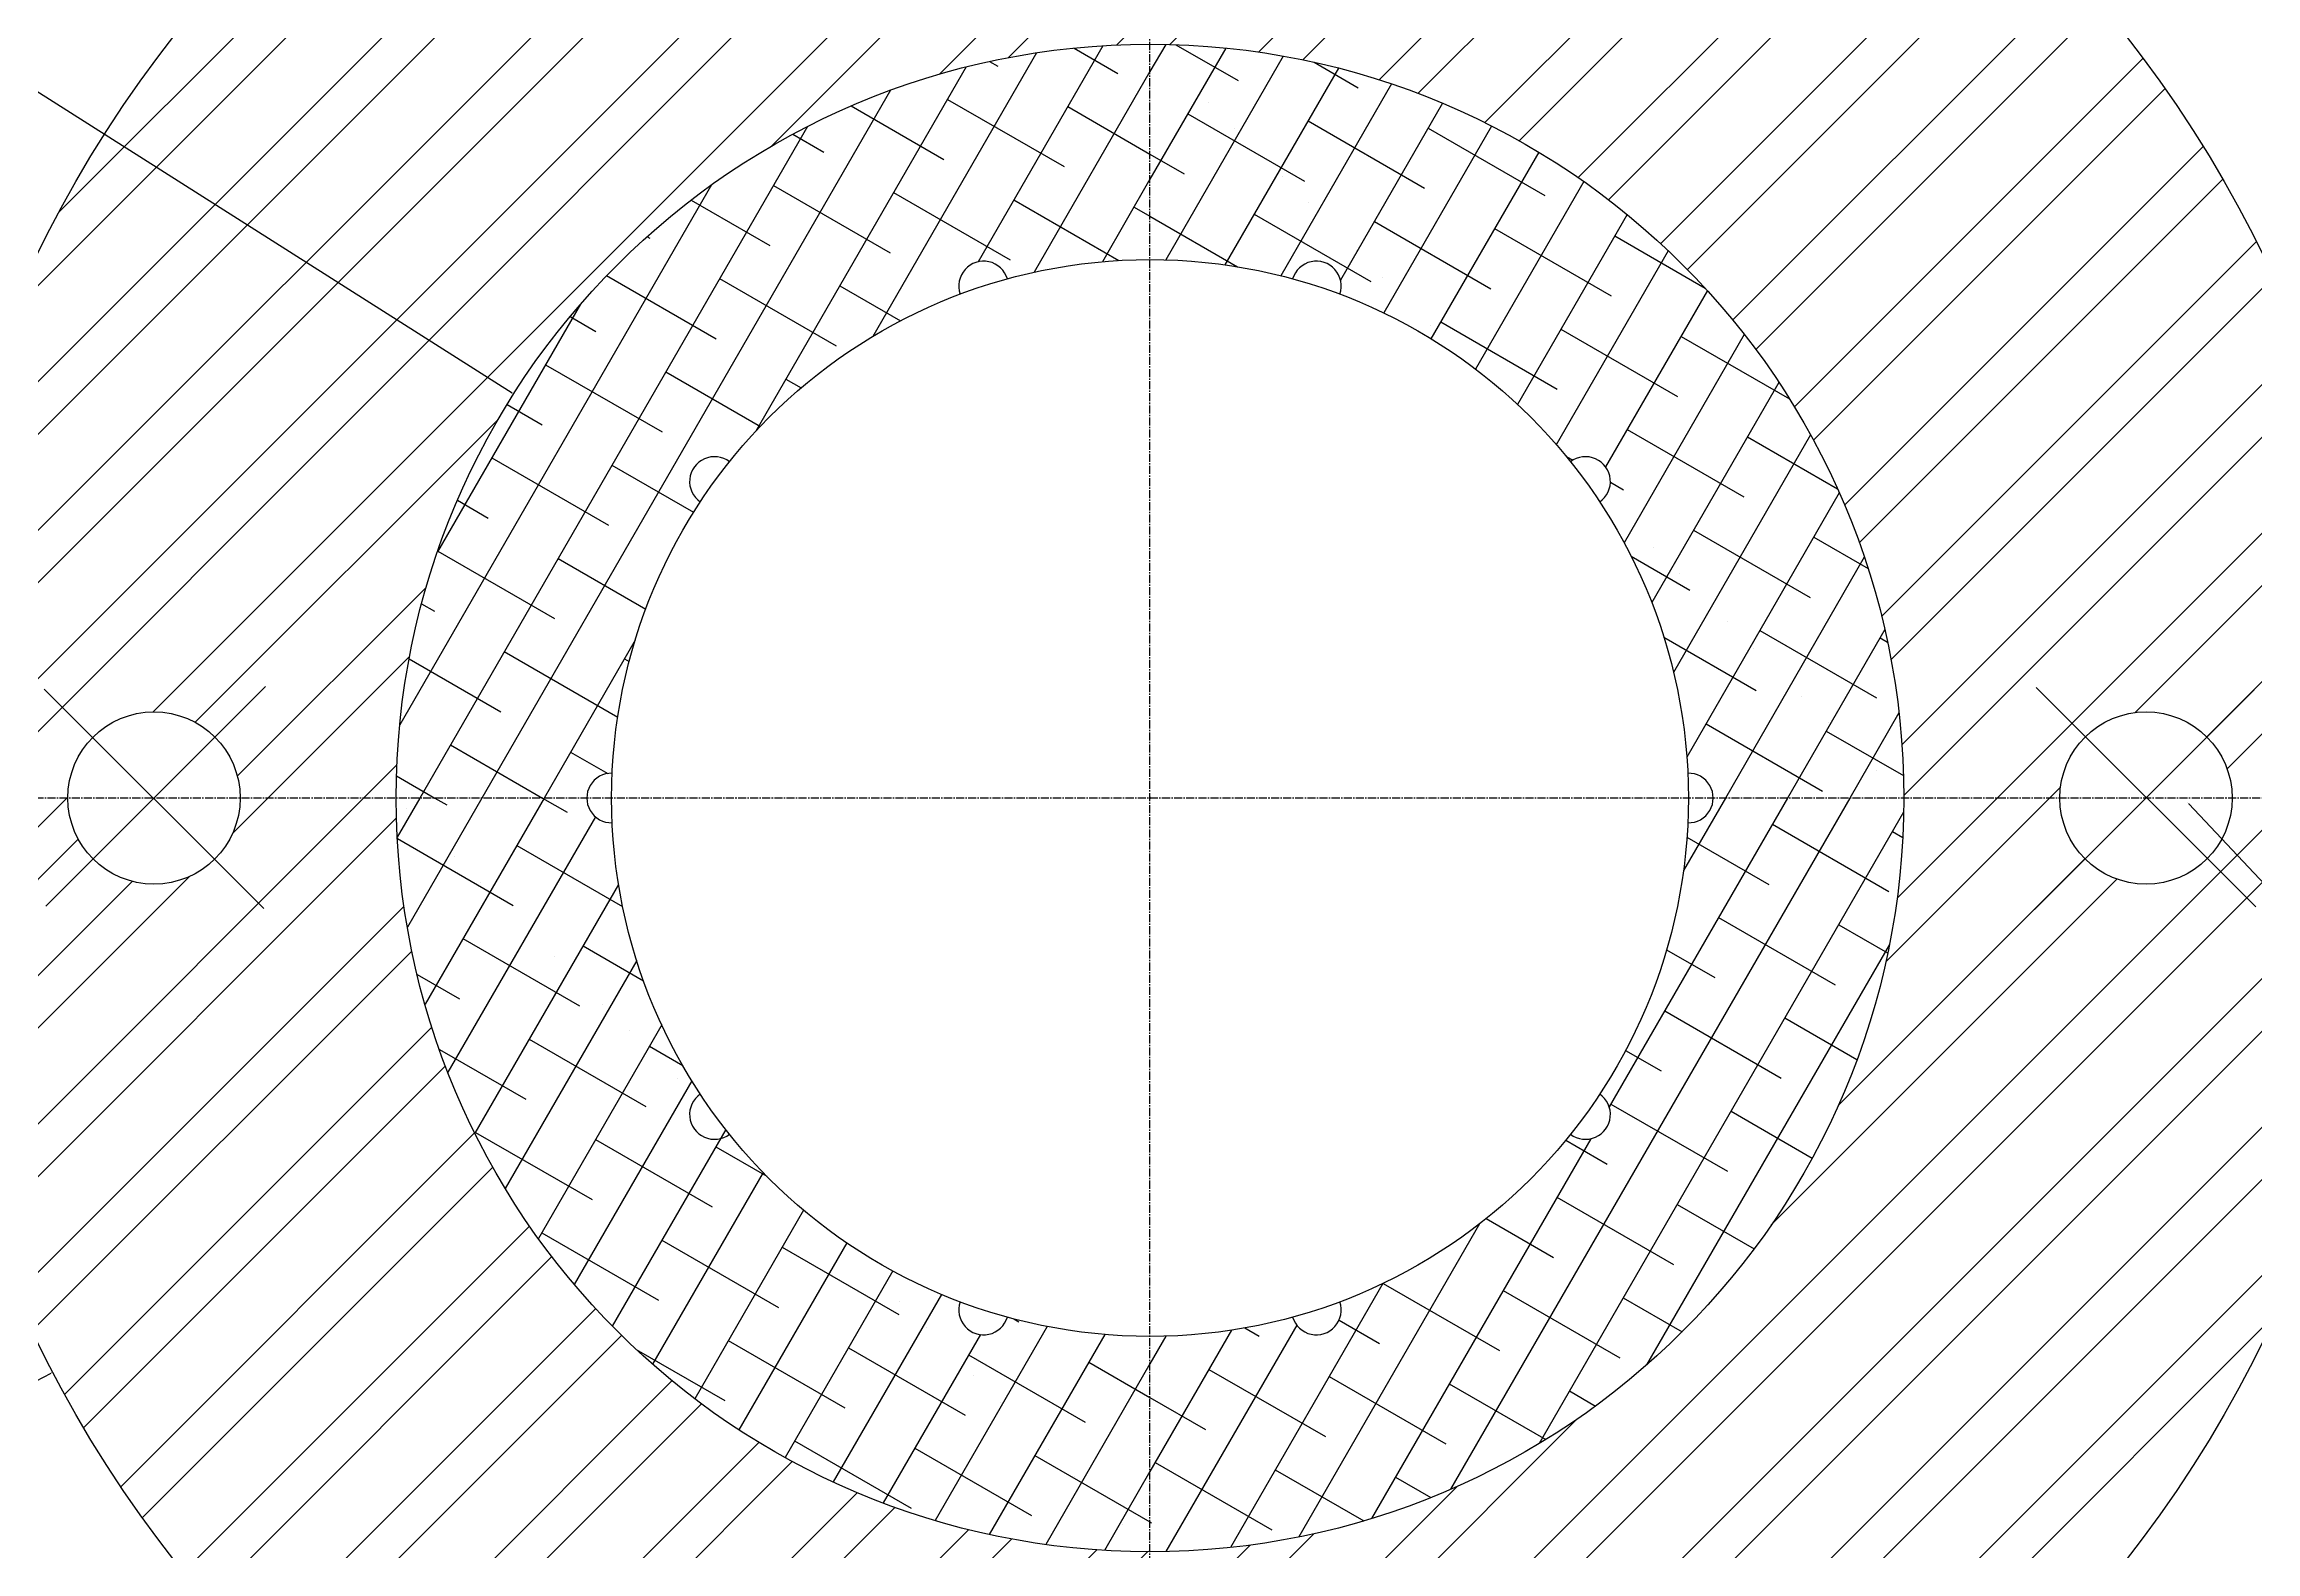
# Model space of a CAD drawing. Header units: millimetres. Extents: x 14 to 1468, y 8 to 2180.
# Drawn here: x 631.1 to 836.5, y 1925.5 to 2065.5 of the extents above; entities that cross this region are included whole.
import ezdxf

# ---------------------------------------------------------------- set-up
doc = ezdxf.new("R2010")
doc.units = ezdxf.units.MM
doc.header["$MEASUREMENT"] = 0
doc.linetypes.add('CENTER2', pattern=[1.125, 0.75, -0.125, 0.125, -0.125])
doc.styles.get("Standard").update_dxf_attribs({"font": 'arial.ttf'})
doc.dimstyles.get("Standard").update_dxf_attribs({"dimtxt": 0.18, "dimasz": 0.18, "dimexe": 0.18, "dimexo": 0.0625, "dimgap": 0.09, "dimtad": 0, "dimtih": 1, "dimtoh": 1, "dimdec": 4, "dimzin": 0, "dimdsep": 46, "dimtxsty": 'Standard', "dimcen": 0.09, "dimadec": 0, "dimazin": 0, "dimtfac": 1, "dimtdec": 4, "dimtofl": 0, "dimtmove": 0, "dimatfit": 3, "dimfxl": 1, "dimtolj": 1, "dimtzin": 0, "dimarcsym": 0})

# ---------------------------------------------------------------- blocks, each defined once
blk = doc.blocks.new('*D40')
at = {"color": 0, "lineweight": -2, "transparency": 16777216}
for p, q in [((751.23, 2078.81), (751.41, 2078.81)), ((751.32, 2078.72), (751.32, 2078.9)), ((858.32, 1965.18), (830.29, 1994.96)), ((858.5, 1965.18), (858.32, 1965.18))]:
    blk.add_line(p, q, dxfattribs=at)
at = {"color": 0, "transparency": 16777216}
blk.add_solid([(830.31, 1994.98), (830.26, 1994.93), (830.16, 1995.09)], dxfattribs=at)
at = {"layer": 'Defpoints', "color": 0, "transparency": 16777216}
for p in [(751.32, 2078.81), (830.16, 1995.09)]:
    blk.add_point(p, dxfattribs=at)
at = {"color": 0, "transparency": 16777216, "insert": (1034.02, 1965.18), "char_height": 0.18, "width": 352.9001, "attachment_point": 5}
blk.add_mtext('\\A1;{\\H222.22222x;%%C16 hole to suit \\P02 Nos. Gland Lock  Bolt}', dxfattribs=at)
blk = doc.blocks.new('*D41')
at = {"color": 0, "lineweight": -2, "transparency": 16777216}
for p, q in [((601.5, 2079.41), (601.68, 2079.41)), ((601.68, 2079.41), (674.56, 2033.14)), ((733.72, 1995.52), (733.9, 1995.52)), ((733.81, 1995.43), (733.81, 1995.61))]:
    blk.add_line(p, q, dxfattribs=at)
at = {"color": 0, "transparency": 16777216}
blk.add_solid([(674.58, 2033.16), (674.55, 2033.11), (674.71, 2033.04)], dxfattribs=at)
at = {"layer": 'Defpoints', "color": 0, "transparency": 16777216}
for p in [(674.71, 2033.04), (792.9, 1957.99)]:
    blk.add_point(p, dxfattribs=at)
at = {"color": 0, "transparency": 16777216, "insert": (423.05, 2079.41), "char_height": 0.18, "attachment_point": 5}
blk.add_mtext('\\A1;{\\H222.22222x;Gland Packing}', dxfattribs=at)
blk = doc.blocks.new('*D37')
at = {"color": 0, "lineweight": -2, "transparency": 16777216}
for p, q in [((733.72, 1995.52), (733.9, 1995.52)), ((733.81, 1995.43), (733.81, 1995.61)), ((548.11, 1898.34), (631.76, 1942.11)), ((547.93, 1898.34), (548.11, 1898.34))]:
    blk.add_line(p, q, dxfattribs=at)
at = {"color": 0, "transparency": 16777216}
blk.add_solid([(631.74, 1942.14), (631.77, 1942.09), (631.92, 1942.2)], dxfattribs=at)
at = {"layer": 'Defpoints', "color": 0, "transparency": 16777216}
for p in [(835.7, 2048.84), (631.92, 1942.2)]:
    blk.add_point(p, dxfattribs=at)
at = {"color": 0, "transparency": 16777216, "insert": (412.04, 1898.34), "char_height": 0.18, "attachment_point": 5}
blk.add_mtext('\\A1;{\\H222.22222x;∅230.0000}', dxfattribs=at)

msp = doc.modelspace()

# ---------------------------------------------------------------- hatches: boundary and pattern name
h = msp.add_hatch()
h.set_pattern_fill('STEEL', color=256, scale=93.6, angle=180)
h.set_pattern_definition([(225, (-1900.309, 2454.099), (6.89429, -6.89429), []), (225, (-1900.309, 2449.224), (6.89429, -6.89429), [])])
edge = h.paths.add_edge_path()
edge.add_line((733.80732, 2065.51637), (733.80732, 2110.51637))
edge.add_ellipse((733.80732, 1995.51637), major_axis=(81.31728, 81.31728), ratio=1, start_angle=45, end_angle=135)
edge.add_line((618.80732, 1995.51637), (633.30732, 1995.51637))
edge.add_ellipse((641.30732, 1995.51637), major_axis=(-5.65685, 5.65685), ratio=1, start_angle=-135, end_angle=45, ccw=False)
edge.add_line((649.30732, 1995.51637), (663.80732, 1995.51637))
edge.add_ellipse((733.80732, 1995.51637), major_axis=(-49.49747, 49.49747), ratio=1, start_angle=-45, end_angle=45, ccw=False)
edge = h.paths.add_edge_path()
edge.add_ellipse((733.80732, 1995.51637), major_axis=(-49.49747, 49.49747), ratio=1, start_angle=45, end_angle=135, ccw=False)
edge.add_line((663.80732, 1995.51637), (649.30732, 1995.51637))
edge.add_ellipse((641.30732, 1995.51637), major_axis=(5.65685, 5.65685), ratio=1, start_angle=135, end_angle=315, ccw=False)
edge.add_line((633.30732, 1995.51637), (618.80732, 1995.51637))
edge.add_ellipse((733.80732, 1995.51637), major_axis=(81.31728, 81.31728), ratio=1, start_angle=135, end_angle=225)
edge.add_line((733.80732, 1880.51637), (733.80732, 1925.51637))
edge = h.paths.add_edge_path()
edge.add_line((848.80732, 1995.51637), (834.30732, 1995.51637))
edge.add_ellipse((826.30732, 1995.51637), major_axis=(-5.65685, 5.65685), ratio=1, start_angle=45, end_angle=225, ccw=False)
edge.add_line((818.30732, 1995.51637), (803.80732, 1995.51637))
edge.add_ellipse((733.80732, 1995.51637), major_axis=(49.49747, 49.49747), ratio=1, start_angle=225, end_angle=315, ccw=False)
edge.add_line((733.80732, 1925.51637), (733.80732, 1880.51637))
edge.add_ellipse((733.80732, 1995.51637), major_axis=(-81.31728, 81.31728), ratio=1, start_angle=135, end_angle=225)
edge = h.paths.add_edge_path()
edge.add_line((733.80732, 2110.51637), (733.80732, 2065.51637))
edge.add_ellipse((733.80732, 1995.51637), major_axis=(-49.49747, 49.49747), ratio=1, start_angle=225, end_angle=315, ccw=False)
edge.add_line((803.80732, 1995.51637), (818.30732, 1995.51637))
edge.add_ellipse((826.30732, 1995.51637), major_axis=(5.65685, 5.65685), ratio=1, start_angle=-45, end_angle=135, ccw=False)
edge.add_line((834.30732, 1995.51637), (848.80732, 1995.51637))
edge.add_ellipse((733.80732, 1995.51637), major_axis=(81.31728, 81.31728), ratio=1, start_angle=315, end_angle=405)

# ---------------------------------------------------------------- linework, layer by layer
at = {"linetype": 'CENTER2'}
for p, q in [((733.80732, 1860.23032), (733.80732, 2180.3099)), ((870.67172, 1995.51637), (598.01696, 1995.51637))]:
    msp.add_line(p, q, dxfattribs=at)
at = {"linetype": 'Continuous'}
for p, q in [((723.26904, 2064.71857), (708.06154, 2038.37841)), ((729.42383, 2065.37899), (717.8392, 2045.31383)), ((726.75413, 2065.16013), (730.8267, 2062.80883)), ((735.26785, 2065.50114), (733.80732, 2062.97142)), ((740.84536, 2065.16166), (733.80732, 2052.97142)), ((746.18665, 2064.41305), (735.26439, 2045.49514)), ((736.20844, 2065.47518), (741.98695, 2062.13896)), ((716.73586, 2063.40279), (697.21225, 2029.5869)), ((718.91333, 2063.91351), (719.66644, 2063.4787)), ((733.80732, 2062.97142), (723.05415, 2044.34638)), ((751.31299, 2063.29212), (740.76897, 2045.02936)), ((749.04422, 2063.83795), (753.14721, 2061.46908)), ((709.71312, 2061.23905), (671.76812, 1995.51637)), ((715.00138, 2060.39857), (725.8267, 2054.14857)), ((756.23932, 2061.82478), (745.95826, 2044.01745)), ((760.97597, 2060.02889), (751.49703, 2043.61089)), ((706.06521, 2059.78437), (714.66644, 2054.81845)), ((726.16163, 2059.7287), (733.80732, 2055.31446)), ((737.32189, 2059.05883), (748.14721, 2052.80883)), ((748.48214, 2058.38896), (759.30746, 2052.13896)), ((701.9943, 2057.86966), (665.99462, 1995.51637)), ((700.62492, 2057.15182), (703.50619, 2055.48832)), ((765.52953, 2057.9159), (755.50962, 2040.56091)), ((759.6424, 2057.71908), (770.46771, 2051.46908)), ((733.80732, 2055.31446), (736.98695, 2053.4787)), ((769.90354, 2055.4919), (759.90122, 2038.16738)), ((693.09871, 2052.46204), (664.13662, 2002.29823)), ((698.84113, 2052.40819), (709.66644, 2046.15819)), ((733.80732, 2052.97142), (729.39029, 2045.32089)), ((774.09865, 2052.75805), (764.04195, 2035.33933)), ((691.19301, 2051.05033), (698.50619, 2046.82807)), ((710.00138, 2051.73832), (720.8267, 2045.48832)), ((721.16163, 2051.06845), (730.92238, 2045.43308)), ((732.32189, 2050.39857), (733.80732, 2049.54096)), ((743.48214, 2049.7287), (754.30746, 2043.4787)), ((733.80732, 2049.54096), (741.92793, 2044.85252)), ((754.6424, 2049.05883), (765.46771, 2042.80883)), ((765.80265, 2048.38896), (776.62797, 2042.13896)), ((778.11278, 2049.71072), (767.92594, 2032.06661)), ((776.9629, 2047.71908), (785.35709, 2042.8727)), ((687.08984, 2047.6458), (687.34594, 2047.49794)), ((781.94088, 2046.34118), (771.53869, 2028.32406)), ((683.34782, 2044.03275), (693.50619, 2038.16781)), ((693.84113, 2043.74794), (704.66644, 2037.49794)), ((705.00138, 2043.07807), (710.63761, 2039.82399)), ((716.15393, 2042.39486), (716.08111, 2042.26871)), ((785.57455, 2042.63489), (776.1209, 2026.26069)), ((680.93072, 2041.38646), (667.64436, 2018.37381)), ((679.94443, 2040.22419), (682.34594, 2038.83769)), ((760.80265, 2039.7287), (771.62797, 2033.4787)), ((771.9629, 2039.05883), (782.78822, 2032.80883)), ((789.00127, 2038.57015), (777.83057, 2019.22193)), ((783.12316, 2038.38896), (793.19287, 2032.57521)), ((677.68087, 2035.75756), (688.50619, 2029.50756)), ((688.84113, 2035.08769), (697.61971, 2030.01937)), ((700.00138, 2034.41781), (701.41272, 2033.60298)), ((792.20315, 2034.11596), (780.3967, 2013.66659)), ((674.09863, 2032.05227), (677.34594, 2030.17743)), ((778.12316, 2029.7287), (788.94848, 2023.4787)), ((795.15475, 2029.22829), (782.42709, 2007.18333)), ((772.47338, 2027.2171), (773.06462, 2026.87575)), ((789.28341, 2029.05883), (797.64718, 2024.23)), ((672.68087, 2027.0973), (683.50619, 2020.8473)), ((683.84113, 2026.42743), (691.42704, 2022.0477)), ((669.49762, 2023.16166), (672.34594, 2021.51718)), ((776.56112, 2024.85704), (777.78822, 2024.14857)), ((797.8195, 2023.84377), (783.66223, 1999.32266)), ((784.28341, 2020.39857), (795.10873, 2014.14857)), ((795.44367, 2019.7287), (800.48798, 2016.81636)), ((667.68087, 2018.43705), (678.50619, 2012.18705)), ((678.84113, 2017.76718), (686.98759, 2013.06381)), ((778.47892, 2017.97629), (783.94848, 2014.81845)), ((800.14288, 2017.86797), (787.23818, 1995.51637)), ((666.16685, 2013.53767), (667.34594, 2012.85692)), ((790.44367, 2011.06845), (801.26898, 2004.81845)), ((802.03879, 2011.1518), (793.01168, 1995.51637)), ((673.84113, 2009.10692), (684.37441, 2003.02553)), ((686.00385, 2010.17337), (677.54162, 1995.51637)), ((781.52737, 2010.44277), (790.10873, 2005.48832)), ((801.60392, 2010.39857), (802.2923, 2010.00114)), ((665.00926, 2008.4325), (673.50619, 2003.5268)), ((685.00138, 2008.43705), (685.43876, 2008.18453)), ((803.35783, 2003.43643), (798.78518, 1995.51637)), ((668.84113, 2000.44667), (677.38065, 1995.51637)), ((785.44367, 2002.40819), (796.26898, 1996.15819)), ((796.60392, 2001.73832), (803.77639, 1997.5973)), ((680.00138, 1999.7768), (683.44156, 1997.79061)), ((663.83722, 1997.56217), (667.38065, 1995.51637)), ((665.99462, 1995.51637), (663.90129, 1991.89062)), ((671.76812, 1995.51637), (664.84272, 1983.52123)), ((677.54162, 1995.51637), (666.48023, 1976.35748)), ((667.38065, 1995.51637), (668.50619, 1994.86654)), ((677.38065, 1995.51637), (679.66644, 1994.19667)), ((798.78518, 1995.51637), (761.72361, 1931.32384)), ((793.01168, 1995.51637), (776.45099, 1966.83242)), ((787.23818, 1995.51637), (783.35224, 1988.78573)), ((682.30634, 1993.7691), (668.60732, 1970.0417)), ((803.79482, 1994.19332), (769.94687, 1935.56695)), ((791.60392, 1993.07807), (802.42924, 1986.82807)), ((802.76418, 1992.40819), (803.71182, 1991.86107)), ((663.90887, 1991.7473), (674.66644, 1985.53641)), ((675.00138, 1991.11654), (684.83314, 1985.44017)), ((783.67508, 1991.88228), (791.26898, 1987.49794)), ((684.4555, 1987.49156), (671.11278, 1964.38128)), ((786.60392, 1984.41781), (797.42924, 1978.16781)), ((670.00138, 1982.45629), (680.8267, 1976.20629)), ((797.76418, 1983.74794), (802.31147, 1981.12256)), ((686.14271, 1980.41389), (673.92901, 1959.25914)), ((681.16163, 1981.78641), (686.77565, 1978.54516)), ((802.46994, 1981.89857), (779.932, 1942.8617)), ((781.7816, 1981.42848), (786.26898, 1978.83769)), ((665.75062, 1979.13696), (669.66644, 1976.87616)), ((688.46683, 1974.43938), (677.01175, 1954.59861)), ((781.60392, 1975.75756), (792.42924, 1969.50756)), ((792.76418, 1975.08769), (799.45688, 1971.22365)), ((667.81467, 1972.17178), (675.8267, 1967.54603)), ((676.16163, 1973.12616), (686.98695, 1966.87616)), ((687.32189, 1972.45629), (690.41865, 1970.66837)), ((777.97427, 1972.07963), (781.26898, 1970.17743)), ((691.25298, 1969.26513), (680.33072, 1950.34722)), ((776.60392, 1967.0973), (787.42924, 1960.8473)), ((787.76418, 1966.42743), (795.30268, 1962.07507)), ((671.16163, 1964.46591), (681.98695, 1958.21591)), ((682.32189, 1963.79603), (693.14721, 1957.54603)), ((694.40865, 1964.73092), (683.86464, 1946.46815)), ((774.74376, 1963.87542), (754.38239, 1928.60848)), ((772.41372, 1963.74302), (776.26898, 1961.51718)), ((693.48214, 1963.12616), (698.22871, 1960.38573)), ((697.87962, 1960.74282), (687.59855, 1942.93549)), ((771.60392, 1958.43705), (782.42924, 1952.18705)), ((782.76418, 1957.76718), (789.90369, 1953.64517)), ((701.63286, 1957.24362), (691.52217, 1939.73138)), ((764.40869, 1955.97454), (747.61805, 1926.8923)), ((765.0269, 1956.46079), (771.26898, 1952.85692)), ((677.32189, 1955.13578), (688.14721, 1948.88578)), ((688.48214, 1954.46591), (699.30746, 1948.21591)), ((705.64876, 1954.19936), (695.62885, 1936.84437)), ((699.6424, 1953.79603), (710.46771, 1947.54603)), ((709.91742, 1951.59289), (699.9151, 1934.26837)), ((714.43695, 1949.42095), (704.38024, 1932.00223)), ((755.43844, 1950.43761), (741.28117, 1925.91651)), ((755.44986, 1950.44309), (766.26898, 1944.19667)), ((766.60392, 1949.7768), (777.42924, 1943.5268)), ((777.76418, 1949.10692), (783.23445, 1945.94866)), ((721.1726, 1947.13907), (721.62797, 1946.87616)), ((694.6424, 1945.13578), (705.46771, 1938.88578)), ((718.05087, 1945.68045), (709.02637, 1930.04955)), ((724.26072, 1946.43621), (713.85853, 1928.41909)), ((729.60527, 1945.69326), (718.88511, 1927.12538)), ((741.38347, 1946.09369), (733.80732, 1932.97142)), ((735.28934, 1945.53834), (733.80732, 1942.97142)), ((747.42856, 1946.5641), (735.28567, 1925.53199)), ((742.62565, 1946.30015), (743.94848, 1945.53641)), ((751.36347, 1947.02887), (755.10873, 1944.86654)), ((686.09163, 1944.29906), (694.30746, 1939.55565)), ((705.80265, 1944.46591), (716.62797, 1938.21591)), ((716.9629, 1943.79603), (727.78822, 1937.54603)), ((733.80732, 1942.97142), (724.11863, 1926.19012)), ((728.12316, 1943.12616), (733.80732, 1939.84441)), ((739.28341, 1942.45629), (750.10873, 1936.20629)), ((750.44367, 1941.78641), (761.26898, 1935.53641)), ((761.60392, 1941.11654), (770.56408, 1935.94339)), ((733.80732, 1939.84441), (738.94848, 1936.87616)), ((772.76418, 1940.44667), (775.18043, 1939.05164)), ((700.80265, 1935.80565), (711.62797, 1929.55565)), ((711.9629, 1935.13578), (722.78822, 1928.88578)), ((723.12316, 1934.46591), (733.80732, 1928.2974)), ((733.80732, 1932.97142), (729.57702, 1925.64432)), ((734.28341, 1933.79603), (745.10873, 1927.54603)), ((745.44367, 1933.12616), (753.65069, 1928.38783)), ((756.60392, 1932.45629), (759.89191, 1930.55797)), ((733.80732, 1928.2974), (733.94848, 1928.21591))]:
    msp.add_line(p, q, dxfattribs=at)
for p, q in [((631.11592, 2005.632), (651.49873, 1985.24919)), ((631.25793, 1985.46698), (651.66721, 2005.87626)), ((836.35672, 2005.56577), (815.94743, 1985.15649)), ((836.49873, 1985.40075), (816.11592, 2005.78356))]:
    msp.add_line(p, q)
for centre, major_axis, start_param, end_param in [((733.80732, 1995.51637), (-81.31728, 81.31728), 3.926990817, 10.210176124), ((733.80732, 1995.51637), (-49.49747, 49.49747), 3.926990817, 10.210176124), ((733.80732, 1995.51637), (35.35534, 35.35534), 5.497787144, 11.780972451), ((718.35647, 2043.0692), (1.62879, 1.62879), 5.788909789, 8.976575683), ((749.25817, 2043.0692), (-1.62879, 1.62879), 3.589794932, 6.777460825), ((693.35647, 2024.90564), (-1.62879, 1.62879), -1.436753314, 1.75091258), ((774.25817, 2024.90564), (-1.62879, 1.62879), 2.961476401, 6.149142295), ((641.30732, 1995.51637), (5.65685, 5.65685), 5.497787144, 11.780972451), ((826.30732, 1995.51637), (5.65685, 5.65685), 5.497787144, 11.780972451), ((683.80732, 1995.51637), (1.62879, 1.62879), 0.762361543, 3.950027437), ((783.80732, 1995.51637), (-1.62879, 1.62879), 2.33315787, 5.520823764), ((693.35647, 1966.12711), (-1.62879, 1.62879), -0.180116253, 3.007549641), ((774.25817, 1966.12711), (1.62879, 1.62879), 3.275635666, 6.46330156), ((718.35647, 1947.96355), (-1.62879, 1.62879), 0.448202278, 3.635868172), ((749.25817, 1947.96355), (1.62879, 1.62879), 2.647317135, 5.834983029)]:
    msp.add_ellipse(centre, major_axis=major_axis, ratio=1, start_param=start_param, end_param=end_param)

# ---------------------------------------------------------------- dimensions: what is measured, and where the dimension line sits
dim = msp.add_radius_dim(center=(751.3239, 2078.80938), mpoint=(830.16187, 1995.08618), text='{\\H222.22222x;%%C16 hole to suit \\P02 Nos. Gland Lock  Bolt}', dimstyle='Standard')
dim.commit()
dim.dimension.update_dxf_attribs({"geometry": '*D40', "text_midpoint": (1034.02028, 1965.18264), "dimtype": 164})
for p1, p2, text, picture, middle in [((792.89999, 1957.99229), (674.71465, 2033.04045), '{\\H222.22222x;Gland Packing}', '*D41', (423.0519, 2079.41471)), ((835.69892, 2048.83713), (631.91573, 1942.19562), '{\\H222.22222x;<>}', '*D37', (412.0397, 1898.3382))]:
    dim = msp.add_diameter_dim_2p(p1=p1, p2=p2, text=text, dimstyle='Standard')
    dim.commit()
    dim.dimension.update_dxf_attribs({"geometry": picture, "text_midpoint": middle, "dimtype": 163})

doc.saveas('drawing.dxf')
